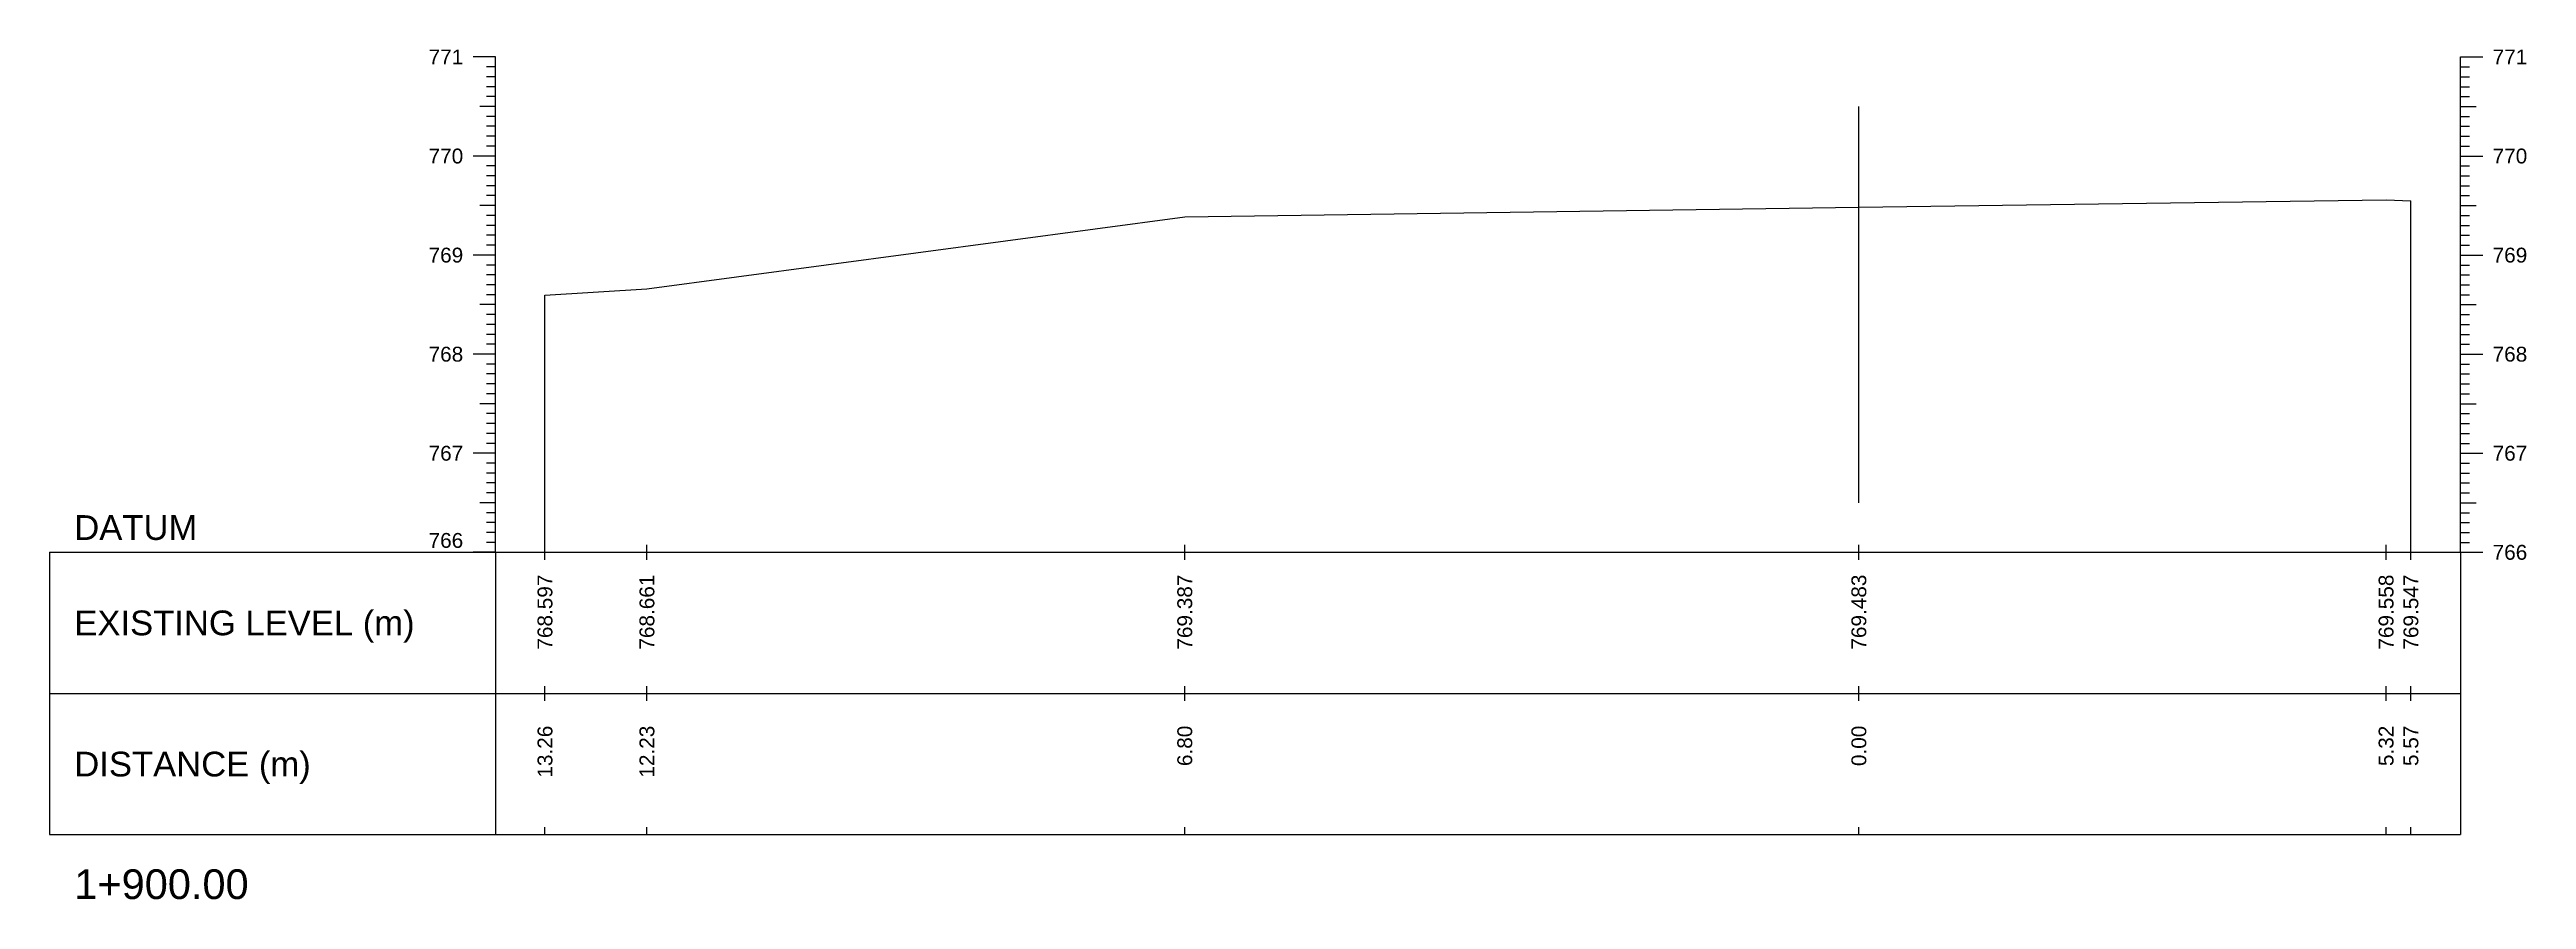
# Model space of a CAD drawing. Header units: millimetres. Extents: x 505 to 14020, y 627 to 6964.
# Drawn here: x 11187.8 to 11437.8, y 4814.2 to 4900 of the extents above; entities that cross this region are included whole.
import ezdxf
from ezdxf.enums import TextEntityAlignment as Align

# ---------------------------------------------------------------- set-up
doc = ezdxf.new("R2010")
doc.units = ezdxf.units.MM
for name, color, linetype in [('CL', 4, 'Continuous'), ('CS_Drawing', 7, 'Continuous'), ('GL', 3, 'Continuous')]:
    doc.layers.add(name, color=color, linetype=linetype)
doc.styles.get("Standard").update_dxf_attribs({"font": 'arial.ttf'})

msp = doc.modelspace()

# ---------------------------------------------------------------- texts
at = {"layer": 'CS_Drawing'}
for s, p in [('771', (11229.542, 4899.267)), ('770', (11229.542, 4889.267)), ('769', (11229.542, 4879.267)), ('768', (11229.542, 4869.267)), ('767', (11229.542, 4859.267))]:
    msp.add_text(s, height=1.5, dxfattribs=at).set_placement(p, align=Align.MIDDLE_RIGHT)
for s, height, p in [('771', 1.5, (11434.356, 4899.267)), ('770', 1.5, (11434.356, 4889.267)), ('769', 1.5, (11434.356, 4879.267)), ('768', 1.5, (11434.356, 4869.267)), ('767', 1.5, (11434.356, 4859.267)), ('DATUM', 2.5, (11190.292, 4851.767)), ('766', 1.5, (11434.356, 4849.267)), ('766', 1.5, (11434.356, 4849.267)), ('EXISTING LEVEL (m)', 2.5, (11190.292, 4842.142)), ('DISTANCE (m)', 2.5, (11190.292, 4827.892)), ('1+900.00', 3, (11190.292, 4815.767))]:
    msp.add_text(s, height=height, dxfattribs=at).set_placement(p, align=Align.MIDDLE_LEFT)
msp.add_text('766', height=1.5, dxfattribs=at).set_placement((11229.542, 4849.717), align=Align.RIGHT)
for s, p in [('768.597', (11237.792, 4847.017)), ('768.661', (11248.082, 4847.017)), ('769.387', (11302.361, 4847.017)), ('769.483', (11370.392, 4847.017)), ('769.558', (11423.602, 4847.017)), ('769.547', (11426.106, 4847.017)), ('13.26', (11237.792, 4831.767)), ('12.23', (11248.082, 4831.767)), ('6.80', (11302.361, 4831.767)), ('0.00', (11370.392, 4831.767)), ('5.32', (11423.602, 4831.767)), ('5.57', (11426.106, 4831.767))]:
    msp.add_text(s, height=1.5, rotation=90, dxfattribs=at).set_placement(p, align=Align.MIDDLE_RIGHT)

# ---------------------------------------------------------------- linework, layer by layer
at = {"layer": 'CL', "ltscale": 10}
msp.add_line((11370.392, 4854.267), (11370.392, 4894.267), dxfattribs=at)
at = {"layer": 'CS_Drawing'}
for p, q in [((11232.792, 4899.267), (11230.542, 4899.267)), ((11232.792, 4899.267), (11231.217, 4899.267)), ((11232.792, 4899.267), (11231.892, 4899.267)), ((11232.792, 4898.267), (11231.892, 4898.267)), ((11232.792, 4897.267), (11231.892, 4897.267)), ((11232.792, 4849.267), (11232.792, 4899.267)), ((11431.106, 4899.267), (11433.356, 4899.267)), ((11431.106, 4899.267), (11432.681, 4899.267)), ((11431.106, 4899.267), (11432.006, 4899.267)), ((11431.106, 4849.267), (11431.106, 4899.267)), ((11431.106, 4898.267), (11432.006, 4898.267)), ((11431.106, 4897.267), (11432.006, 4897.267)), ((11232.792, 4896.267), (11231.892, 4896.267)), ((11232.792, 4895.267), (11231.892, 4895.267)), ((11431.106, 4896.267), (11432.006, 4896.267)), ((11431.106, 4895.267), (11432.006, 4895.267)), ((11232.792, 4894.267), (11231.217, 4894.267)), ((11232.792, 4894.267), (11231.892, 4894.267)), ((11232.792, 4893.267), (11231.892, 4893.267)), ((11232.792, 4892.267), (11231.892, 4892.267)), ((11431.106, 4894.267), (11432.681, 4894.267)), ((11431.106, 4894.267), (11432.006, 4894.267)), ((11431.106, 4893.267), (11432.006, 4893.267)), ((11431.106, 4892.267), (11432.006, 4892.267)), ((11232.792, 4891.267), (11231.892, 4891.267)), ((11232.792, 4890.267), (11231.892, 4890.267)), ((11431.106, 4891.267), (11432.006, 4891.267)), ((11431.106, 4890.267), (11432.006, 4890.267)), ((11232.792, 4889.267), (11230.542, 4889.267)), ((11232.792, 4889.267), (11231.217, 4889.267)), ((11232.792, 4889.267), (11231.892, 4889.267)), ((11232.792, 4888.267), (11231.892, 4888.267)), ((11232.792, 4887.267), (11231.892, 4887.267)), ((11431.106, 4889.267), (11433.356, 4889.267)), ((11431.106, 4889.267), (11432.681, 4889.267)), ((11431.106, 4889.267), (11432.006, 4889.267)), ((11431.106, 4888.267), (11432.006, 4888.267)), ((11431.106, 4887.267), (11432.006, 4887.267)), ((11232.792, 4886.267), (11231.892, 4886.267)), ((11232.792, 4885.267), (11231.892, 4885.267)), ((11426.106, 4849.267), (11426.106, 4884.737)), ((11431.106, 4886.267), (11432.006, 4886.267)), ((11431.106, 4885.267), (11432.006, 4885.267)), ((11232.792, 4884.267), (11231.217, 4884.267)), ((11232.792, 4884.267), (11231.892, 4884.267)), ((11232.792, 4883.267), (11231.892, 4883.267)), ((11232.792, 4882.267), (11231.892, 4882.267)), ((11431.106, 4884.267), (11432.681, 4884.267)), ((11431.106, 4884.267), (11432.006, 4884.267)), ((11431.106, 4883.267), (11432.006, 4883.267)), ((11431.106, 4882.267), (11432.006, 4882.267)), ((11232.792, 4881.267), (11231.892, 4881.267)), ((11232.792, 4880.267), (11231.892, 4880.267)), ((11431.106, 4881.267), (11432.006, 4881.267)), ((11431.106, 4880.267), (11432.006, 4880.267)), ((11232.792, 4879.267), (11230.542, 4879.267)), ((11232.792, 4879.267), (11231.217, 4879.267)), ((11232.792, 4879.267), (11231.892, 4879.267)), ((11232.792, 4878.267), (11231.892, 4878.267)), ((11232.792, 4877.267), (11231.892, 4877.267)), ((11431.106, 4879.267), (11433.356, 4879.267)), ((11431.106, 4879.267), (11432.681, 4879.267)), ((11431.106, 4879.267), (11432.006, 4879.267)), ((11431.106, 4878.267), (11432.006, 4878.267)), ((11431.106, 4877.267), (11432.006, 4877.267)), ((11232.792, 4876.267), (11231.892, 4876.267)), ((11232.792, 4875.267), (11231.892, 4875.267)), ((11237.792, 4849.267), (11237.792, 4875.237)), ((11431.106, 4876.267), (11432.006, 4876.267)), ((11431.106, 4875.267), (11432.006, 4875.267)), ((11232.792, 4874.267), (11231.217, 4874.267)), ((11232.792, 4874.267), (11231.892, 4874.267)), ((11232.792, 4873.267), (11231.892, 4873.267)), ((11232.792, 4872.267), (11231.892, 4872.267)), ((11431.106, 4874.267), (11432.681, 4874.267)), ((11431.106, 4874.267), (11432.006, 4874.267)), ((11431.106, 4873.267), (11432.006, 4873.267)), ((11431.106, 4872.267), (11432.006, 4872.267)), ((11232.792, 4871.267), (11231.892, 4871.267)), ((11232.792, 4870.267), (11231.892, 4870.267)), ((11431.106, 4871.267), (11432.006, 4871.267)), ((11431.106, 4870.267), (11432.006, 4870.267)), ((11232.792, 4869.267), (11230.542, 4869.267)), ((11232.792, 4869.267), (11231.217, 4869.267)), ((11232.792, 4869.267), (11231.892, 4869.267)), ((11232.792, 4868.267), (11231.892, 4868.267)), ((11232.792, 4867.267), (11231.892, 4867.267)), ((11431.106, 4869.267), (11433.356, 4869.267)), ((11431.106, 4869.267), (11432.681, 4869.267)), ((11431.106, 4869.267), (11432.006, 4869.267)), ((11431.106, 4868.267), (11432.006, 4868.267)), ((11431.106, 4867.267), (11432.006, 4867.267)), ((11232.792, 4866.267), (11231.892, 4866.267)), ((11232.792, 4865.267), (11231.892, 4865.267)), ((11431.106, 4866.267), (11432.006, 4866.267)), ((11431.106, 4865.267), (11432.006, 4865.267)), ((11232.792, 4864.267), (11231.217, 4864.267)), ((11232.792, 4864.267), (11231.892, 4864.267)), ((11232.792, 4863.267), (11231.892, 4863.267)), ((11232.792, 4862.267), (11231.892, 4862.267)), ((11431.106, 4864.267), (11432.681, 4864.267)), ((11431.106, 4864.267), (11432.006, 4864.267)), ((11431.106, 4863.267), (11432.006, 4863.267)), ((11431.106, 4862.267), (11432.006, 4862.267)), ((11232.792, 4861.267), (11231.892, 4861.267)), ((11232.792, 4860.267), (11231.892, 4860.267)), ((11431.106, 4861.267), (11432.006, 4861.267)), ((11431.106, 4860.267), (11432.006, 4860.267)), ((11232.792, 4859.267), (11230.542, 4859.267)), ((11232.792, 4859.267), (11231.217, 4859.267)), ((11232.792, 4859.267), (11231.892, 4859.267)), ((11232.792, 4858.267), (11231.892, 4858.267)), ((11232.792, 4857.267), (11231.892, 4857.267)), ((11431.106, 4859.267), (11433.356, 4859.267)), ((11431.106, 4859.267), (11432.681, 4859.267)), ((11431.106, 4859.267), (11432.006, 4859.267)), ((11431.106, 4858.267), (11432.006, 4858.267)), ((11431.106, 4857.267), (11432.006, 4857.267)), ((11232.792, 4856.267), (11231.892, 4856.267)), ((11232.792, 4855.267), (11231.892, 4855.267)), ((11431.106, 4856.267), (11432.006, 4856.267)), ((11431.106, 4855.267), (11432.006, 4855.267)), ((11232.792, 4854.267), (11231.217, 4854.267)), ((11232.792, 4854.267), (11231.892, 4854.267)), ((11232.792, 4853.267), (11231.892, 4853.267)), ((11232.792, 4852.267), (11231.892, 4852.267)), ((11431.106, 4854.267), (11432.681, 4854.267)), ((11431.106, 4854.267), (11432.006, 4854.267)), ((11431.106, 4853.267), (11432.006, 4853.267)), ((11431.106, 4852.267), (11432.006, 4852.267)), ((11232.792, 4851.267), (11231.892, 4851.267)), ((11232.792, 4850.267), (11231.892, 4850.267)), ((11237.792, 4848.517), (11237.792, 4850.017)), ((11248.082, 4848.517), (11248.082, 4850.017)), ((11302.361, 4848.517), (11302.361, 4850.017)), ((11370.392, 4848.517), (11370.392, 4850.017)), ((11423.602, 4848.517), (11423.602, 4850.017)), ((11426.106, 4848.517), (11426.106, 4850.017)), ((11431.106, 4851.267), (11432.006, 4851.267)), ((11431.106, 4850.267), (11432.006, 4850.267)), ((11187.792, 4849.267), (11232.792, 4849.267)), ((11187.792, 4849.267), (11187.792, 4820.767)), ((11232.792, 4849.267), (11230.542, 4849.267)), ((11232.792, 4849.267), (11231.217, 4849.267)), ((11232.792, 4849.267), (11231.892, 4849.267)), ((11232.792, 4849.267), (11431.106, 4849.267)), ((11232.792, 4849.267), (11232.792, 4820.767)), ((11431.106, 4849.267), (11433.356, 4849.267)), ((11431.106, 4849.267), (11432.681, 4849.267)), ((11431.106, 4849.267), (11432.006, 4849.267)), ((11431.106, 4849.267), (11431.106, 4820.767)), ((11187.792, 4835.017), (11232.792, 4835.017)), ((11232.792, 4835.017), (11431.106, 4835.017)), ((11232.792, 4835.017), (11431.106, 4835.017)), ((11237.792, 4834.267), (11237.792, 4835.767)), ((11248.082, 4834.267), (11248.082, 4835.767)), ((11302.361, 4834.267), (11302.361, 4835.767)), ((11370.392, 4834.267), (11370.392, 4835.767)), ((11423.602, 4834.267), (11423.602, 4835.767)), ((11426.106, 4834.267), (11426.106, 4835.767)), ((11187.792, 4820.767), (11232.792, 4820.767)), ((11232.792, 4820.767), (11431.106, 4820.767)), ((11237.792, 4820.767), (11237.792, 4821.517)), ((11248.082, 4820.767), (11248.082, 4821.517)), ((11302.361, 4820.767), (11302.361, 4821.517)), ((11370.392, 4820.767), (11370.392, 4821.517)), ((11423.602, 4820.767), (11423.602, 4821.517)), ((11426.106, 4820.767), (11426.106, 4821.517))]:
    msp.add_line(p, q, dxfattribs=at)
at = {"layer": 'GL'}
msp.add_lwpolyline([(11237.792, 4875.237), (11248.082, 4875.877), (11302.361, 4883.137), (11370.392, 4884.097), (11423.602, 4884.847), (11426.106, 4884.737)], dxfattribs=at)

msp.set_redraw_order([(e.dxf.handle, doc.entitydb.next_handle()) for e in msp.query("TEXT MTEXT ATTDEF DIMENSION ARC_DIMENSION")])  # texts and dimensions are drawn at this point

doc.saveas('drawing.dxf')
